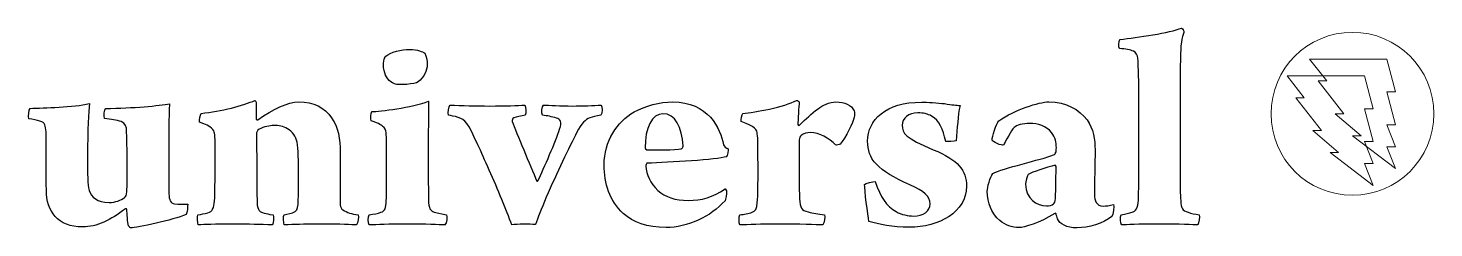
# Model space of a CAD drawing. Header units: millimetres. Extents: x -47.1 to -25.9, y 47.6 to 50.6.
import ezdxf

# ---------------------------------------------------------------- set-up
doc = ezdxf.new("R2010")
doc.units = ezdxf.units.MM
doc.header["$MEASUREMENT"] = 0
doc.layers.add('Camada 1', color=7, linetype='Continuous')

msp = doc.modelspace()

# ---------------------------------------------------------------- linework, layer by layer
at = {"layer": 'Camada 1', "color": 240, "lineweight": 9}
msp.add_ellipse((-27.1714, 49.3629), major_axis=(0, 1.2238), ratio=1, dxfattribs=at)
at = {"layer": 'Camada 1', "color": 250}
for points, knots in [([(-30.6413, 47.6942), (-30.5644, 47.6942), (-30.3961, 47.7075), (-30.1125, 47.7075), (-30.1125, 47.7075), (-29.7568, 47.7075), (-29.5597, 47.6942), (-29.4973, 47.6942), (-29.4973, 47.6942), (-29.4781, 47.7252), (-29.4636, 47.8227), (-29.4733, 47.8449), (-29.4733, 47.8449), (-29.5454, 47.8582), (-29.5886, 47.867), (-29.6415, 47.8847), (-29.6415, 47.8847), (-29.7329, 47.9069), (-29.7424, 47.9424), (-29.7521, 48.0576), (-29.7521, 48.0576), (-29.7665, 48.2525), (-29.7617, 48.5982), (-29.7617, 49.1211), (-29.7617, 49.1211), (-29.7568, 49.542), (-29.7617, 49.9763), (-29.7568, 50.1934), (-29.7568, 50.1934), (-29.7521, 50.3884), (-29.7424, 50.5169), (-29.704, 50.5833), (-29.704, 50.5833), (-29.6992, 50.6055), (-29.7232, 50.6454), (-29.7424, 50.6498), (-29.7424, 50.6498), (-29.9059, 50.5833), (-30.4106, 50.5036), (-30.6652, 50.4814), (-30.6652, 50.4814), (-30.6846, 50.4548), (-30.6893, 50.3618), (-30.6701, 50.3441), (-30.6701, 50.3441), (-30.5883, 50.3352), (-30.5019, 50.3219), (-30.4634, 50.3042), (-30.4634, 50.3042), (-30.4201, 50.2865), (-30.4009, 50.2421), (-30.3961, 50.1978), (-30.3961, 50.1978), (-30.3817, 49.9807), (-30.3817, 49.7281), (-30.3817, 49.1432), (-30.3817, 49.1432), (-30.3817, 48.8773), (-30.3817, 48.2703), (-30.3865, 48.1107), (-30.3865, 48.1107), (-30.3913, 47.9822), (-30.4106, 47.9113), (-30.4682, 47.8892), (-30.4682, 47.8892), (-30.5355, 47.867), (-30.5788, 47.8582), (-30.646, 47.8449), (-30.646, 47.8449), (-30.6701, 47.8183), (-30.6557, 47.7164), (-30.6413, 47.6942)], [0, 0, 0, 0, 0.0526316, 0.0526316, 0.0526316, 0.0526316, 0.1052632, 0.1052632, 0.1052632, 0.1052632, 0.1578947, 0.1578947, 0.1578947, 0.1578947, 0.2105263, 0.2105263, 0.2105263, 0.2105263, 0.2631579, 0.2631579, 0.2631579, 0.2631579, 0.3157895, 0.3157895, 0.3157895, 0.3157895, 0.3684211, 0.3684211, 0.3684211, 0.3684211, 0.4210526, 0.4210526, 0.4210526, 0.4210526, 0.4736842, 0.4736842, 0.4736842, 0.4736842, 0.5263158, 0.5263158, 0.5263158, 0.5263158, 0.5789474, 0.5789474, 0.5789474, 0.5789474, 0.6315789, 0.6315789, 0.6315789, 0.6315789, 0.6842105, 0.6842105, 0.6842105, 0.6842105, 0.7368421, 0.7368421, 0.7368421, 0.7368421, 0.7894737, 0.7894737, 0.7894737, 0.7894737, 0.8421053, 0.8421053, 0.8421053, 0.8421053, 0.8947368, 0.8947368, 0.8947368, 0.8947368, 1, 1, 1, 1]), ([(-41.0761, 50.1048), (-41.0761, 50.1402), (-41.0857, 50.2289), (-41.1144, 50.2732), (-41.1144, 50.2732), (-41.1433, 50.2953), (-41.2202, 50.3308), (-41.3404, 50.3308), (-41.3404, 50.3308), (-41.4653, 50.3308), (-41.6288, 50.2865), (-41.7009, 50.2289), (-41.7009, 50.2289), (-41.7393, 50.1845), (-41.7393, 50.0605), (-41.7249, 50.0117), (-41.7249, 50.0117), (-41.7009, 49.9187), (-41.6528, 49.8433), (-41.5663, 49.8123), (-41.5663, 49.8123), (-41.5039, 49.7857), (-41.2539, 49.8079), (-41.2107, 49.8433), (-41.2107, 49.8433), (-41.1338, 49.9054), (-41.0761, 50.0162), (-41.0761, 50.1048)], [0, 0, 0, 0, 0.125, 0.125, 0.125, 0.125, 0.25, 0.25, 0.25, 0.25, 0.375, 0.375, 0.375, 0.375, 0.5, 0.5, 0.5, 0.5, 0.625, 0.625, 0.625, 0.625, 0.75, 0.75, 0.75, 0.75, 1, 1, 1, 1]), ([(-47.065, 49.2894), (-47.0073, 49.2806), (-46.9352, 49.2629), (-46.8967, 49.254), (-46.8967, 49.254), (-46.8198, 49.2318), (-46.8102, 49.1831), (-46.8054, 49.09), (-46.8054, 49.09), (-46.8006, 48.8685), (-46.8054, 48.4342), (-46.8006, 48.2171), (-46.8006, 48.2171), (-46.7958, 47.898), (-46.6324, 47.6632), (-46.2527, 47.6632), (-46.2527, 47.6632), (-46.046, 47.6632), (-45.8297, 47.7695), (-45.6134, 47.9335), (-45.6134, 47.9335), (-45.6038, 47.9424), (-45.5894, 47.9335), (-45.5894, 47.9246), (-45.5894, 47.9246), (-45.5894, 47.867), (-45.5798, 47.7297), (-45.5654, 47.6809), (-45.5654, 47.6809), (-45.5605, 47.6721), (-45.5461, 47.6543), (-45.5365, 47.6499), (-45.5365, 47.6499), (-45.4356, 47.6499), (-44.8925, 47.7695), (-44.7001, 47.8493), (-44.7001, 47.8493), (-44.6809, 47.8759), (-44.6762, 47.9734), (-44.6762, 48.0044), (-44.6762, 48.0044), (-44.7531, 48.0044), (-44.8108, 48.0044), (-44.8733, 48.0088), (-44.8733, 48.0088), (-44.9357, 48.0177), (-44.9549, 48.0753), (-44.9597, 48.1595), (-44.9597, 48.1595), (-44.9597, 48.1595), (-44.9597, 49.0502), (-44.9597, 49.0502), (-44.9597, 49.0502), (-44.9597, 49.2407), (-44.9549, 49.4711), (-44.9502, 49.511), (-44.9502, 49.511), (-45.0991, 49.4888), (-45.498, 49.4445), (-45.9114, 49.4445), (-45.9114, 49.4445), (-45.9306, 49.4224), (-45.9355, 49.3382), (-45.9258, 49.2939), (-45.9258, 49.2939), (-45.8297, 49.2806), (-45.7479, 49.2673), (-45.6759, 49.2451), (-45.6759, 49.2451), (-45.6086, 49.2274), (-45.5941, 49.1565), (-45.5941, 49.1078), (-45.5941, 49.1078), (-45.5798, 48.5494), (-45.5846, 48.2392), (-45.5941, 48.1683), (-45.5941, 48.1683), (-45.5941, 48.1506), (-45.6038, 48.124), (-45.6279, 48.1019), (-45.6279, 48.1019), (-45.6759, 48.0664), (-45.7624, 48.031), (-45.8586, 48.031), (-45.8586, 48.031), (-46.0364, 48.031), (-46.1277, 48.1152), (-46.1566, 48.2127), (-46.1566, 48.2127), (-46.1854, 48.3013), (-46.1806, 48.4519), (-46.1806, 48.7134), (-46.1806, 48.7134), (-46.1806, 49.1521), (-46.171, 49.3825), (-46.1518, 49.5154), (-46.1518, 49.5154), (-46.3969, 49.4623), (-46.8295, 49.4534), (-47.0458, 49.4445), (-47.0458, 49.4445), (-47.065, 49.4224), (-47.0746, 49.3249), (-47.065, 49.2894)], [0, 0, 0, 0, 0.037037, 0.037037, 0.037037, 0.037037, 0.0740741, 0.0740741, 0.0740741, 0.0740741, 0.1111111, 0.1111111, 0.1111111, 0.1111111, 0.1481481, 0.1481481, 0.1481481, 0.1481481, 0.1851852, 0.1851852, 0.1851852, 0.1851852, 0.2222222, 0.2222222, 0.2222222, 0.2222222, 0.2592593, 0.2592593, 0.2592593, 0.2592593, 0.2962963, 0.2962963, 0.2962963, 0.2962963, 0.3333333, 0.3333333, 0.3333333, 0.3333333, 0.3703704, 0.3703704, 0.3703704, 0.3703704, 0.4074074, 0.4074074, 0.4074074, 0.4074074, 0.4444444, 0.4444444, 0.4444444, 0.4444444, 0.4814815, 0.4814815, 0.4814815, 0.4814815, 0.5185185, 0.5185185, 0.5185185, 0.5185185, 0.5555556, 0.5555556, 0.5555556, 0.5555556, 0.5925926, 0.5925926, 0.5925926, 0.5925926, 0.6296296, 0.6296296, 0.6296296, 0.6296296, 0.6666667, 0.6666667, 0.6666667, 0.6666667, 0.7037037, 0.7037037, 0.7037037, 0.7037037, 0.7407407, 0.7407407, 0.7407407, 0.7407407, 0.7777778, 0.7777778, 0.7777778, 0.7777778, 0.8148148, 0.8148148, 0.8148148, 0.8148148, 0.8518519, 0.8518519, 0.8518519, 0.8518519, 0.8888889, 0.8888889, 0.8888889, 0.8888889, 0.9259259, 0.9259259, 0.9259259, 0.9259259, 1, 1, 1, 1]), ([(-44.5223, 47.8449), (-44.5367, 47.8227), (-44.5319, 47.7208), (-44.5175, 47.6942), (-44.5175, 47.6942), (-44.4117, 47.6986), (-44.2964, 47.7075), (-43.9744, 47.7075), (-43.9744, 47.7075), (-43.7629, 47.7075), (-43.5899, 47.6986), (-43.4024, 47.6942), (-43.4024, 47.6942), (-43.388, 47.7164), (-43.3784, 47.8271), (-43.3928, 47.8449), (-43.3928, 47.8449), (-43.4697, 47.8582), (-43.4793, 47.8582), (-43.5274, 47.8715), (-43.5274, 47.8715), (-43.5899, 47.8892), (-43.6283, 47.9113), (-43.6332, 48.031), (-43.6332, 48.031), (-43.6379, 48.2791), (-43.6379, 48.7754), (-43.6427, 49.059), (-43.6427, 49.059), (-43.6427, 49.0767), (-43.6283, 49.1166), (-43.6043, 49.1299), (-43.6043, 49.1299), (-43.5322, 49.1698), (-43.4361, 49.1875), (-43.3832, 49.1875), (-43.3832, 49.1875), (-43.3063, 49.1875), (-43.239, 49.1787), (-43.1765, 49.1388), (-43.1765, 49.1388), (-43.0996, 49.0945), (-43.0515, 49.0191), (-43.0323, 48.9349), (-43.0323, 48.9349), (-42.9987, 48.7533), (-43.0083, 48.1462), (-43.0179, 48), (-43.0179, 48), (-43.0227, 47.9335), (-43.0371, 47.8936), (-43.0996, 47.8759), (-43.0996, 47.8759), (-43.0996, 47.8759), (-43.2246, 47.8449), (-43.2246, 47.8449), (-43.2246, 47.8449), (-43.2437, 47.8316), (-43.239, 47.7208), (-43.2246, 47.6942), (-43.2246, 47.6942), (-43.0612, 47.6986), (-42.9602, 47.7075), (-42.6911, 47.7075), (-42.6911, 47.7075), (-42.3594, 47.7075), (-42.2152, 47.6942), (-42.1383, 47.6942), (-42.1383, 47.6942), (-42.1143, 47.7164), (-42.0998, 47.8227), (-42.1143, 47.8449), (-42.1143, 47.8449), (-42.2152, 47.8582), (-42.2825, 47.8803), (-42.345, 47.9202), (-42.345, 47.9202), (-42.3642, 47.9335), (-42.3835, 47.9645), (-42.3835, 47.9955), (-42.3835, 47.9955), (-42.3883, 48.1373), (-42.3835, 48.5095), (-42.3835, 48.7799), (-42.3835, 48.7799), (-42.3835, 48.9837), (-42.4122, 49.1654), (-42.5132, 49.3027), (-42.5132, 49.3027), (-42.6237, 49.4578), (-42.7824, 49.542), (-43.0083, 49.542), (-43.0083, 49.542), (-43.1668, 49.542), (-43.3976, 49.4357), (-43.6235, 49.2717), (-43.6235, 49.2717), (-43.6283, 49.2673), (-43.6476, 49.2717), (-43.6476, 49.285), (-43.6476, 49.285), (-43.6476, 49.285), (-43.6476, 49.5287), (-43.6476, 49.5287), (-43.6476, 49.5287), (-43.6476, 49.542), (-43.6571, 49.5553), (-43.6668, 49.5642), (-43.6668, 49.5642), (-43.8302, 49.4888), (-44.1763, 49.4002), (-44.4742, 49.3692), (-44.4742, 49.3692), (-44.4886, 49.347), (-44.4983, 49.2673), (-44.4983, 49.2363), (-44.4983, 49.2363), (-44.306, 49.1742), (-44.282, 49.1122), (-44.2724, 49.0723), (-44.2724, 49.0723), (-44.2628, 49.028), (-44.2628, 48.8375), (-44.2628, 48.7267), (-44.2628, 48.7267), (-44.2628, 48.5361), (-44.2676, 48.1816), (-44.2724, 48.0487), (-44.2724, 48.0487), (-44.282, 47.9556), (-44.306, 47.8892), (-44.3733, 47.8759), (-44.3733, 47.8759), (-44.431, 47.8626), (-44.4647, 47.8537), (-44.5223, 47.8449)], [0, 0, 0, 0, 0.0285714, 0.0285714, 0.0285714, 0.0285714, 0.0571429, 0.0571429, 0.0571429, 0.0571429, 0.0857143, 0.0857143, 0.0857143, 0.0857143, 0.1142857, 0.1142857, 0.1142857, 0.1142857, 0.1428571, 0.1428571, 0.1428571, 0.1428571, 0.1714286, 0.1714286, 0.1714286, 0.1714286, 0.2, 0.2, 0.2, 0.2, 0.2285714, 0.2285714, 0.2285714, 0.2285714, 0.2571429, 0.2571429, 0.2571429, 0.2571429, 0.2857143, 0.2857143, 0.2857143, 0.2857143, 0.3142857, 0.3142857, 0.3142857, 0.3142857, 0.3428571, 0.3428571, 0.3428571, 0.3428571, 0.3714286, 0.3714286, 0.3714286, 0.3714286, 0.4, 0.4, 0.4, 0.4, 0.4285714, 0.4285714, 0.4285714, 0.4285714, 0.4571429, 0.4571429, 0.4571429, 0.4571429, 0.4857143, 0.4857143, 0.4857143, 0.4857143, 0.5142857, 0.5142857, 0.5142857, 0.5142857, 0.5428571, 0.5428571, 0.5428571, 0.5428571, 0.5714286, 0.5714286, 0.5714286, 0.5714286, 0.6, 0.6, 0.6, 0.6, 0.6285714, 0.6285714, 0.6285714, 0.6285714, 0.6571429, 0.6571429, 0.6571429, 0.6571429, 0.6857143, 0.6857143, 0.6857143, 0.6857143, 0.7142857, 0.7142857, 0.7142857, 0.7142857, 0.7428571, 0.7428571, 0.7428571, 0.7428571, 0.7714286, 0.7714286, 0.7714286, 0.7714286, 0.8, 0.8, 0.8, 0.8, 0.8285714, 0.8285714, 0.8285714, 0.8285714, 0.8571429, 0.8571429, 0.8571429, 0.8571429, 0.8857143, 0.8857143, 0.8857143, 0.8857143, 0.9142857, 0.9142857, 0.9142857, 0.9142857, 0.9428571, 0.9428571, 0.9428571, 0.9428571, 1, 1, 1, 1]), ([(-40.7876, 47.8449), (-40.7876, 47.8449), (-40.9703, 47.8847), (-40.9703, 47.8847), (-40.9703, 47.8847), (-41.028, 47.9069), (-41.0569, 47.9379), (-41.0569, 48.0709), (-41.0569, 48.0709), (-41.0616, 48.2747), (-41.0616, 48.5716), (-41.0616, 48.7976), (-41.0616, 48.7976), (-41.0616, 49.0457), (-41.0569, 49.3692), (-41.0569, 49.5509), (-41.0569, 49.5509), (-41.302, 49.4578), (-41.797, 49.3958), (-41.9076, 49.3958), (-41.9076, 49.3958), (-41.922, 49.3781), (-41.9317, 49.2806), (-41.9172, 49.2584), (-41.9172, 49.2584), (-41.7922, 49.2141), (-41.7585, 49.192), (-41.7249, 49.1565), (-41.7249, 49.1565), (-41.7009, 49.1343), (-41.6913, 49.0812), (-41.6913, 49.0457), (-41.6913, 49.0457), (-41.6865, 48.9704), (-41.6865, 48.7931), (-41.6865, 48.6425), (-41.6865, 48.6425), (-41.6865, 48.4298), (-41.6865, 48.1551), (-41.6913, 48.0576), (-41.6913, 48.0576), (-41.6961, 47.9512), (-41.7057, 47.9025), (-41.773, 47.8847), (-41.773, 47.8847), (-41.821, 47.867), (-41.8739, 47.8582), (-41.9509, 47.8449), (-41.9509, 47.8449), (-41.97, 47.8271), (-41.9653, 47.7164), (-41.9509, 47.6942), (-41.9509, 47.6942), (-41.8307, 47.6942), (-41.6577, 47.7075), (-41.3884, 47.7075), (-41.3884, 47.7075), (-41.0857, 47.7075), (-40.903, 47.6942), (-40.8117, 47.6942), (-40.8117, 47.6942), (-40.7829, 47.7164), (-40.7732, 47.8271), (-40.7876, 47.8449)], [0, 0, 0, 0, 0.0588235, 0.0588235, 0.0588235, 0.0588235, 0.1176471, 0.1176471, 0.1176471, 0.1176471, 0.1764706, 0.1764706, 0.1764706, 0.1764706, 0.2352941, 0.2352941, 0.2352941, 0.2352941, 0.2941176, 0.2941176, 0.2941176, 0.2941176, 0.3529412, 0.3529412, 0.3529412, 0.3529412, 0.4117647, 0.4117647, 0.4117647, 0.4117647, 0.4705882, 0.4705882, 0.4705882, 0.4705882, 0.5294118, 0.5294118, 0.5294118, 0.5294118, 0.5882353, 0.5882353, 0.5882353, 0.5882353, 0.6470588, 0.6470588, 0.6470588, 0.6470588, 0.7058824, 0.7058824, 0.7058824, 0.7058824, 0.7647059, 0.7647059, 0.7647059, 0.7647059, 0.8235294, 0.8235294, 0.8235294, 0.8235294, 0.8823529, 0.8823529, 0.8823529, 0.8823529, 1, 1, 1, 1]), ([(-40.7588, 49.3426), (-40.7155, 49.3338), (-40.6674, 49.3293), (-40.6099, 49.3072), (-40.6099, 49.3072), (-40.4992, 49.2717), (-40.4704, 49.2363), (-40.3166, 48.8995), (-40.3166, 48.8995), (-40.2204, 48.6868), (-40.0715, 48.3633), (-39.9561, 48.0753), (-39.9561, 48.0753), (-39.8984, 47.9379), (-39.8456, 47.8094), (-39.8071, 47.6942), (-39.8071, 47.6942), (-39.7206, 47.7075), (-39.538, 47.7075), (-39.4514, 47.6986), (-39.4514, 47.6986), (-39.413, 47.805), (-39.365, 47.9246), (-39.2881, 48.1107), (-39.2881, 48.1107), (-39.1294, 48.4697), (-38.9468, 48.8552), (-38.8266, 49.0856), (-38.8266, 49.0856), (-38.7593, 49.2185), (-38.6968, 49.2806), (-38.6343, 49.3027), (-38.6343, 49.3027), (-38.5863, 49.3205), (-38.543, 49.3293), (-38.4661, 49.3426), (-38.4661, 49.3426), (-38.4469, 49.3692), (-38.4421, 49.4755), (-38.4613, 49.4933), (-38.4613, 49.4933), (-38.5718, 49.4888), (-38.7497, 49.48), (-38.8939, 49.48), (-38.8939, 49.48), (-39.0718, 49.48), (-39.2544, 49.4933), (-39.3313, 49.4933), (-39.3313, 49.4933), (-39.3505, 49.48), (-39.365, 49.3692), (-39.3456, 49.3426), (-39.3456, 49.3426), (-39.2687, 49.3338), (-39.2063, 49.3205), (-39.1342, 49.2983), (-39.1342, 49.2983), (-39.0813, 49.2806), (-39.0477, 49.2451), (-39.0862, 49.1343), (-39.0862, 49.1343), (-39.1438, 48.9527), (-39.3217, 48.5494), (-39.413, 48.3545), (-39.413, 48.3545), (-39.413, 48.35), (-39.4226, 48.3456), (-39.4274, 48.35), (-39.4274, 48.35), (-39.5283, 48.5849), (-39.7351, 49.0767), (-39.7975, 49.2496), (-39.7975, 49.2496), (-39.8023, 49.2673), (-39.7975, 49.2939), (-39.7734, 49.3027), (-39.7734, 49.3027), (-39.7398, 49.316), (-39.6629, 49.3293), (-39.6052, 49.3426), (-39.6052, 49.3426), (-39.586, 49.3648), (-39.5908, 49.4711), (-39.6101, 49.4933), (-39.6101, 49.4933), (-39.7254, 49.4888), (-39.884, 49.48), (-40.1435, 49.48), (-40.1435, 49.48), (-40.331, 49.48), (-40.5666, 49.4888), (-40.7348, 49.4933), (-40.7348, 49.4933), (-40.754, 49.48), (-40.7684, 49.3736), (-40.7588, 49.3426)], [0, 0, 0, 0, 0.04, 0.04, 0.04, 0.04, 0.08, 0.08, 0.08, 0.08, 0.12, 0.12, 0.12, 0.12, 0.16, 0.16, 0.16, 0.16, 0.2, 0.2, 0.2, 0.2, 0.24, 0.24, 0.24, 0.24, 0.28, 0.28, 0.28, 0.28, 0.32, 0.32, 0.32, 0.32, 0.36, 0.36, 0.36, 0.36, 0.4, 0.4, 0.4, 0.4, 0.44, 0.44, 0.44, 0.44, 0.48, 0.48, 0.48, 0.48, 0.52, 0.52, 0.52, 0.52, 0.56, 0.56, 0.56, 0.56, 0.6, 0.6, 0.6, 0.6, 0.64, 0.64, 0.64, 0.64, 0.68, 0.68, 0.68, 0.68, 0.72, 0.72, 0.72, 0.72, 0.76, 0.76, 0.76, 0.76, 0.8, 0.8, 0.8, 0.8, 0.84, 0.84, 0.84, 0.84, 0.88, 0.88, 0.88, 0.88, 0.92, 0.92, 0.92, 0.92, 1, 1, 1, 1]), ([(-36.6012, 48.2348), (-36.7839, 48.1063), (-36.9521, 48.062), (-37.154, 48.062), (-37.154, 48.062), (-37.351, 48.062), (-37.4952, 48.1107), (-37.6105, 48.2127), (-37.6105, 48.2127), (-37.7259, 48.319), (-37.7836, 48.4564), (-37.7932, 48.576), (-37.7932, 48.576), (-37.7932, 48.5893), (-37.7836, 48.6159), (-37.774, 48.6203), (-37.774, 48.6203), (-37.4327, 48.6336), (-36.7214, 48.6735), (-36.582, 48.7178), (-36.582, 48.7178), (-36.5676, 48.7267), (-36.5483, 48.8242), (-36.5531, 48.8375), (-36.5531, 48.8375), (-36.5771, 48.8463), (-36.6204, 48.8729), (-36.6252, 48.8995), (-36.6252, 48.8995), (-36.6684, 49.1432), (-36.8511, 49.542), (-37.3894, 49.542), (-37.3894, 49.542), (-37.5816, 49.542), (-37.798, 49.4844), (-37.9662, 49.3914), (-37.9662, 49.3914), (-38.2257, 49.2407), (-38.418, 48.9571), (-38.418, 48.5937), (-38.418, 48.5937), (-38.418, 48.3234), (-38.3363, 48.0487), (-38.1296, 47.867), (-38.1296, 47.867), (-37.9806, 47.7341), (-37.774, 47.6543), (-37.4855, 47.6543), (-37.4855, 47.6543), (-37.1684, 47.6543), (-36.8127, 47.8183), (-36.6012, 48.0576), (-36.6012, 48.0576), (-36.5964, 48.0753), (-36.5723, 48.1595), (-36.5771, 48.2038), (-36.5771, 48.2038), (-36.5771, 48.2171), (-36.5964, 48.2304), (-36.6012, 48.2348)], [0, 0, 0, 0, 0.0625, 0.0625, 0.0625, 0.0625, 0.125, 0.125, 0.125, 0.125, 0.1875, 0.1875, 0.1875, 0.1875, 0.25, 0.25, 0.25, 0.25, 0.3125, 0.3125, 0.3125, 0.3125, 0.375, 0.375, 0.375, 0.375, 0.4375, 0.4375, 0.4375, 0.4375, 0.5, 0.5, 0.5, 0.5, 0.5625, 0.5625, 0.5625, 0.5625, 0.625, 0.625, 0.625, 0.625, 0.6875, 0.6875, 0.6875, 0.6875, 0.75, 0.75, 0.75, 0.75, 0.8125, 0.8125, 0.8125, 0.8125, 0.875, 0.875, 0.875, 0.875, 1, 1, 1, 1]), ([(-34.9333, 49.542), (-35.0296, 49.542), (-35.1401, 49.4888), (-35.2026, 49.4401), (-35.2026, 49.4401), (-35.3034, 49.3648), (-35.3852, 49.2894), (-35.4813, 49.192), (-35.4813, 49.192), (-35.4861, 49.1831), (-35.5054, 49.1831), (-35.5054, 49.2008), (-35.5054, 49.2008), (-35.5054, 49.2584), (-35.491, 49.4844), (-35.4861, 49.5376), (-35.4861, 49.5376), (-35.491, 49.5464), (-35.5102, 49.5642), (-35.5246, 49.5642), (-35.5246, 49.5642), (-35.712, 49.4667), (-36.1494, 49.3825), (-36.332, 49.3692), (-36.332, 49.3692), (-36.3465, 49.3603), (-36.3609, 49.2717), (-36.3561, 49.2451), (-36.3561, 49.2451), (-36.1398, 49.1742), (-36.1206, 49.1166), (-36.1158, 49.0634), (-36.1158, 49.0634), (-36.1062, 48.9925), (-36.1062, 48.8552), (-36.1062, 48.7045), (-36.1062, 48.7045), (-36.1013, 48.4298), (-36.1062, 48.1152), (-36.1158, 48.0265), (-36.1158, 48.0265), (-36.1206, 47.9379), (-36.1494, 47.898), (-36.1927, 47.8847), (-36.1927, 47.8847), (-36.2504, 47.8626), (-36.3128, 47.8537), (-36.3801, 47.8449), (-36.3801, 47.8449), (-36.3945, 47.8271), (-36.3897, 47.7208), (-36.3801, 47.6942), (-36.3801, 47.6942), (-36.2504, 47.6942), (-36.0533, 47.7075), (-35.8226, 47.7075), (-35.8226, 47.7075), (-35.4669, 47.7075), (-35.2362, 47.6942), (-35.1304, 47.6942), (-35.1304, 47.6942), (-35.1065, 47.7164), (-35.0968, 47.8271), (-35.1065, 47.8449), (-35.1065, 47.8449), (-35.2026, 47.8582), (-35.2747, 47.867), (-35.3516, 47.8892), (-35.3516, 47.8892), (-35.4572, 47.9113), (-35.4717, 47.9512), (-35.4813, 48.0842), (-35.4813, 48.0842), (-35.4861, 48.1373), (-35.491, 48.7444), (-35.4861, 48.9704), (-35.4861, 48.9704), (-35.4861, 49.0014), (-35.4717, 49.028), (-35.4572, 49.0369), (-35.4572, 49.0369), (-35.4188, 49.0723), (-35.366, 49.0812), (-35.3179, 49.0812), (-35.3179, 49.0812), (-35.1785, 49.0812), (-35.0391, 48.997), (-34.9382, 48.8951), (-34.9382, 48.8951), (-34.9286, 48.8906), (-34.8853, 48.8951), (-34.8709, 48.9084), (-34.8709, 48.9084), (-34.7892, 48.997), (-34.669, 49.2407), (-34.6595, 49.3116), (-34.6595, 49.3116), (-34.6546, 49.3338), (-34.6498, 49.3914), (-34.6595, 49.4091), (-34.6595, 49.4091), (-34.7026, 49.4933), (-34.8036, 49.542), (-34.9333, 49.542)], [0, 0, 0, 0, 0.037037, 0.037037, 0.037037, 0.037037, 0.0740741, 0.0740741, 0.0740741, 0.0740741, 0.1111111, 0.1111111, 0.1111111, 0.1111111, 0.1481481, 0.1481481, 0.1481481, 0.1481481, 0.1851852, 0.1851852, 0.1851852, 0.1851852, 0.2222222, 0.2222222, 0.2222222, 0.2222222, 0.2592593, 0.2592593, 0.2592593, 0.2592593, 0.2962963, 0.2962963, 0.2962963, 0.2962963, 0.3333333, 0.3333333, 0.3333333, 0.3333333, 0.3703704, 0.3703704, 0.3703704, 0.3703704, 0.4074074, 0.4074074, 0.4074074, 0.4074074, 0.4444444, 0.4444444, 0.4444444, 0.4444444, 0.4814815, 0.4814815, 0.4814815, 0.4814815, 0.5185185, 0.5185185, 0.5185185, 0.5185185, 0.5555556, 0.5555556, 0.5555556, 0.5555556, 0.5925926, 0.5925926, 0.5925926, 0.5925926, 0.6296296, 0.6296296, 0.6296296, 0.6296296, 0.6666667, 0.6666667, 0.6666667, 0.6666667, 0.7037037, 0.7037037, 0.7037037, 0.7037037, 0.7407407, 0.7407407, 0.7407407, 0.7407407, 0.7777778, 0.7777778, 0.7777778, 0.7777778, 0.8148148, 0.8148148, 0.8148148, 0.8148148, 0.8518519, 0.8518519, 0.8518519, 0.8518519, 0.8888889, 0.8888889, 0.8888889, 0.8888889, 0.9259259, 0.9259259, 0.9259259, 0.9259259, 1, 1, 1, 1]), ([(-33.0685, 49.4888), (-33.1261, 49.4888), (-33.1838, 49.4977), (-33.304, 49.5154), (-33.304, 49.5154), (-33.4001, 49.5287), (-33.5684, 49.5376), (-33.6453, 49.5376), (-33.6453, 49.5376), (-34.1884, 49.5376), (-34.4576, 49.2717), (-34.4576, 48.9527), (-34.4576, 48.9527), (-34.4576, 48.6824), (-34.3182, 48.514), (-33.8232, 48.2968), (-33.8232, 48.2968), (-33.6069, 48.1994), (-33.5203, 48.1285), (-33.5203, 48.0088), (-33.5203, 48.0088), (-33.5203, 47.9025), (-33.6164, 47.8271), (-33.7702, 47.8271), (-33.7702, 47.8271), (-33.8471, 47.8271), (-33.9529, 47.8493), (-34.0298, 47.8936), (-34.0298, 47.8936), (-34.1739, 47.9734), (-34.2653, 48.1107), (-34.3422, 48.3456), (-34.3422, 48.3456), (-34.371, 48.35), (-34.4912, 48.3146), (-34.5056, 48.3013), (-34.5056, 48.3013), (-34.5009, 48.226), (-34.4576, 47.8404), (-34.4384, 47.7474), (-34.4384, 47.7474), (-34.2894, 47.7031), (-34.0827, 47.6588), (-33.8327, 47.6588), (-33.8327, 47.6588), (-33.3809, 47.6588), (-32.9723, 47.8847), (-32.9723, 48.2747), (-32.9723, 48.2747), (-32.9723, 48.5184), (-33.0974, 48.6691), (-33.4723, 48.8242), (-33.4723, 48.8242), (-33.8904, 49.0014), (-33.9385, 49.0679), (-33.9385, 49.192), (-33.9385, 49.192), (-33.9385, 49.2939), (-33.8424, 49.3781), (-33.703, 49.3781), (-33.703, 49.3781), (-33.6213, 49.3781), (-33.5539, 49.3603), (-33.4962, 49.3293), (-33.4962, 49.3293), (-33.3809, 49.2629), (-33.3232, 49.1343), (-33.2848, 48.9482), (-33.2848, 48.9482), (-33.2656, 48.9394), (-33.1502, 48.9482), (-33.1261, 48.9571), (-33.1261, 48.9571), (-33.1118, 49.1476), (-33.1022, 49.3338), (-33.0685, 49.4888)], [0, 0, 0, 0, 0.05, 0.05, 0.05, 0.05, 0.1, 0.1, 0.1, 0.1, 0.15, 0.15, 0.15, 0.15, 0.2, 0.2, 0.2, 0.2, 0.25, 0.25, 0.25, 0.25, 0.3, 0.3, 0.3, 0.3, 0.35, 0.35, 0.35, 0.35, 0.4, 0.4, 0.4, 0.4, 0.45, 0.45, 0.45, 0.45, 0.5, 0.5, 0.5, 0.5, 0.55, 0.55, 0.55, 0.55, 0.6, 0.6, 0.6, 0.6, 0.65, 0.65, 0.65, 0.65, 0.7, 0.7, 0.7, 0.7, 0.75, 0.75, 0.75, 0.75, 0.8, 0.8, 0.8, 0.8, 0.85, 0.85, 0.85, 0.85, 0.9, 0.9, 0.9, 0.9, 1, 1, 1, 1]), ([(-31.6217, 48.8507), (-31.6217, 48.8242), (-31.6217, 48.8197), (-31.6265, 48.7931), (-31.6265, 48.7931), (-31.6314, 48.7754), (-31.6458, 48.7488), (-31.665, 48.7444), (-31.665, 48.7444), (-31.8428, 48.6735), (-32.4388, 48.545), (-32.5782, 48.4652), (-32.5782, 48.4652), (-32.6167, 48.4165), (-32.6599, 48.257), (-32.6599, 48.1994), (-32.6599, 48.1994), (-32.6599, 48.0265), (-32.5926, 47.8626), (-32.4725, 47.7607), (-32.4725, 47.7607), (-32.3908, 47.6942), (-32.2898, 47.6543), (-32.1793, 47.6543), (-32.1793, 47.6543), (-32.1072, 47.6543), (-31.8765, 47.7208), (-31.6458, 47.867), (-31.6458, 47.867), (-31.6458, 47.8715), (-31.6265, 47.8715), (-31.6265, 47.8626), (-31.6265, 47.8626), (-31.6217, 47.8404), (-31.6121, 47.8094), (-31.6025, 47.7873), (-31.6025, 47.7873), (-31.5737, 47.7075), (-31.4727, 47.6499), (-31.3093, 47.6499), (-31.3093, 47.6499), (-31.1459, 47.6499), (-30.9104, 47.7164), (-30.7854, 47.8227), (-30.7854, 47.8227), (-30.771, 47.8404), (-30.7518, 47.9867), (-30.7614, 48), (-30.7614, 48), (-30.8287, 47.9822), (-30.8671, 47.9778), (-30.9199, 47.9778), (-30.9199, 47.9778), (-31.0209, 47.9778), (-31.0498, 48.0664), (-31.0498, 48.1462), (-31.0498, 48.1462), (-31.0498, 48.3279), (-31.0401, 48.6159), (-31.0401, 48.8242), (-31.0401, 48.8242), (-31.0401, 48.9748), (-31.0642, 49.1388), (-31.1603, 49.2717), (-31.1603, 49.2717), (-31.2757, 49.4268), (-31.4727, 49.542), (-31.7323, 49.542), (-31.7323, 49.542), (-31.8861, 49.542), (-32.2417, 49.4224), (-32.4869, 49.2584), (-32.4869, 49.2584), (-32.5205, 49.2318), (-32.5879, 49.0014), (-32.5879, 48.9704), (-32.5879, 48.9704), (-32.5926, 48.9438), (-32.4388, 48.8773), (-32.4148, 48.8951), (-32.4148, 48.8951), (-32.3908, 48.9394), (-32.2947, 49.1211), (-32.2562, 49.1565), (-32.2562, 49.1565), (-32.2225, 49.192), (-32.1264, 49.2185), (-32.0207, 49.2185), (-32.0207, 49.2185), (-31.8957, 49.2185), (-31.7708, 49.1787), (-31.6939, 49.0812), (-31.6939, 49.0812), (-31.6362, 49.0103), (-31.6217, 48.9305), (-31.6217, 48.8507)], [0, 0, 0, 0, 0.04, 0.04, 0.04, 0.04, 0.08, 0.08, 0.08, 0.08, 0.12, 0.12, 0.12, 0.12, 0.16, 0.16, 0.16, 0.16, 0.2, 0.2, 0.2, 0.2, 0.24, 0.24, 0.24, 0.24, 0.28, 0.28, 0.28, 0.28, 0.32, 0.32, 0.32, 0.32, 0.36, 0.36, 0.36, 0.36, 0.4, 0.4, 0.4, 0.4, 0.44, 0.44, 0.44, 0.44, 0.48, 0.48, 0.48, 0.48, 0.52, 0.52, 0.52, 0.52, 0.56, 0.56, 0.56, 0.56, 0.6, 0.6, 0.6, 0.6, 0.64, 0.64, 0.64, 0.64, 0.68, 0.68, 0.68, 0.68, 0.72, 0.72, 0.72, 0.72, 0.76, 0.76, 0.76, 0.76, 0.8, 0.8, 0.8, 0.8, 0.84, 0.84, 0.84, 0.84, 0.88, 0.88, 0.88, 0.88, 0.92, 0.92, 0.92, 0.92, 1, 1, 1, 1]), ([(-37.5336, 49.3648), (-37.351, 49.3648), (-37.2453, 49.1609), (-37.2309, 48.8773), (-37.2309, 48.8773), (-37.2309, 48.8596), (-37.2453, 48.8419), (-37.2597, 48.8375), (-37.2597, 48.8375), (-37.3414, 48.8197), (-37.6634, 48.8197), (-37.774, 48.8242), (-37.774, 48.8242), (-37.7932, 48.8242), (-37.8028, 48.8463), (-37.8028, 48.8507), (-37.8028, 48.8507), (-37.8028, 49.1476), (-37.6971, 49.3648), (-37.5336, 49.3648)], [0, 0, 0, 0, 0.1666667, 0.1666667, 0.1666667, 0.1666667, 0.3333333, 0.3333333, 0.3333333, 0.3333333, 0.5, 0.5, 0.5, 0.5, 0.6666667, 0.6666667, 0.6666667, 0.6666667, 1, 1, 1, 1]), ([(-31.6265, 48.5716), (-31.6265, 48.4963), (-31.6265, 48.226), (-31.6362, 48.0886), (-31.6362, 48.0886), (-31.6362, 48.0443), (-31.6506, 48.0177), (-31.665, 48.0088), (-31.665, 48.0088), (-31.689, 47.9867), (-31.7275, 47.9822), (-31.7708, 47.9822), (-31.7708, 47.9822), (-31.9149, 47.9822), (-32.0832, 48.0797), (-32.0832, 48.3057), (-32.0832, 48.3057), (-32.0832, 48.3456), (-32.0591, 48.4386), (-32.0447, 48.4519), (-32.0447, 48.4519), (-31.9918, 48.4918), (-31.7611, 48.5539), (-31.6409, 48.5937), (-31.6409, 48.5937), (-31.6362, 48.5937), (-31.6265, 48.5804), (-31.6265, 48.5716)], [0, 0, 0, 0, 0.125, 0.125, 0.125, 0.125, 0.25, 0.25, 0.25, 0.25, 0.375, 0.375, 0.375, 0.375, 0.5, 0.5, 0.5, 0.5, 0.625, 0.625, 0.625, 0.625, 0.75, 0.75, 0.75, 0.75, 1, 1, 1, 1])]:
    msp.add_open_spline(points, degree=3, knots=knots, dxfattribs=at)
at = {"layer": 'Camada 1', "color": 250, "lineweight": 9}
for points, knots in [([(-30.6413, 47.6942), (-30.5644, 47.6942), (-30.3961, 47.7075), (-30.1125, 47.7075), (-30.1125, 47.7075), (-29.7568, 47.7075), (-29.5597, 47.6942), (-29.4973, 47.6942), (-29.4973, 47.6942), (-29.4781, 47.7252), (-29.4636, 47.8227), (-29.4733, 47.8449), (-29.4733, 47.8449), (-29.5454, 47.8582), (-29.5886, 47.867), (-29.6415, 47.8847), (-29.6415, 47.8847), (-29.7329, 47.9069), (-29.7424, 47.9424), (-29.7521, 48.0576), (-29.7521, 48.0576), (-29.7665, 48.2525), (-29.7617, 48.5982), (-29.7617, 49.1211), (-29.7617, 49.1211), (-29.7568, 49.542), (-29.7617, 49.9763), (-29.7568, 50.1934), (-29.7568, 50.1934), (-29.7521, 50.3884), (-29.7424, 50.5169), (-29.704, 50.5833), (-29.704, 50.5833), (-29.6992, 50.6055), (-29.7232, 50.6454), (-29.7424, 50.6498), (-29.7424, 50.6498), (-29.9059, 50.5833), (-30.4106, 50.5036), (-30.6652, 50.4814), (-30.6652, 50.4814), (-30.6846, 50.4548), (-30.6893, 50.3618), (-30.6701, 50.3441), (-30.6701, 50.3441), (-30.5883, 50.3352), (-30.5019, 50.3219), (-30.4634, 50.3042), (-30.4634, 50.3042), (-30.4201, 50.2865), (-30.4009, 50.2421), (-30.3961, 50.1978), (-30.3961, 50.1978), (-30.3817, 49.9807), (-30.3817, 49.7281), (-30.3817, 49.1432), (-30.3817, 49.1432), (-30.3817, 48.8773), (-30.3817, 48.2703), (-30.3865, 48.1107), (-30.3865, 48.1107), (-30.3913, 47.9822), (-30.4106, 47.9113), (-30.4682, 47.8892), (-30.4682, 47.8892), (-30.5355, 47.867), (-30.5788, 47.8582), (-30.646, 47.8449), (-30.646, 47.8449), (-30.6701, 47.8183), (-30.6557, 47.7164), (-30.6413, 47.6942)], [0, 0, 0, 0, 0.0526316, 0.0526316, 0.0526316, 0.0526316, 0.1052632, 0.1052632, 0.1052632, 0.1052632, 0.1578947, 0.1578947, 0.1578947, 0.1578947, 0.2105263, 0.2105263, 0.2105263, 0.2105263, 0.2631579, 0.2631579, 0.2631579, 0.2631579, 0.3157895, 0.3157895, 0.3157895, 0.3157895, 0.3684211, 0.3684211, 0.3684211, 0.3684211, 0.4210526, 0.4210526, 0.4210526, 0.4210526, 0.4736842, 0.4736842, 0.4736842, 0.4736842, 0.5263158, 0.5263158, 0.5263158, 0.5263158, 0.5789474, 0.5789474, 0.5789474, 0.5789474, 0.6315789, 0.6315789, 0.6315789, 0.6315789, 0.6842105, 0.6842105, 0.6842105, 0.6842105, 0.7368421, 0.7368421, 0.7368421, 0.7368421, 0.7894737, 0.7894737, 0.7894737, 0.7894737, 0.8421053, 0.8421053, 0.8421053, 0.8421053, 0.8947368, 0.8947368, 0.8947368, 0.8947368, 1, 1, 1, 1]), ([(-41.0761, 50.1048), (-41.0761, 50.1402), (-41.0857, 50.2289), (-41.1144, 50.2732), (-41.1144, 50.2732), (-41.1433, 50.2953), (-41.2202, 50.3308), (-41.3404, 50.3308), (-41.3404, 50.3308), (-41.4653, 50.3308), (-41.6288, 50.2865), (-41.7009, 50.2289), (-41.7009, 50.2289), (-41.7393, 50.1845), (-41.7393, 50.0605), (-41.7249, 50.0117), (-41.7249, 50.0117), (-41.7009, 49.9187), (-41.6528, 49.8433), (-41.5663, 49.8123), (-41.5663, 49.8123), (-41.5039, 49.7857), (-41.2539, 49.8079), (-41.2107, 49.8433), (-41.2107, 49.8433), (-41.1338, 49.9054), (-41.0761, 50.0162), (-41.0761, 50.1048)], [0, 0, 0, 0, 0.125, 0.125, 0.125, 0.125, 0.25, 0.25, 0.25, 0.25, 0.375, 0.375, 0.375, 0.375, 0.5, 0.5, 0.5, 0.5, 0.625, 0.625, 0.625, 0.625, 0.75, 0.75, 0.75, 0.75, 1, 1, 1, 1]), ([(-47.065, 49.2894), (-47.0073, 49.2806), (-46.9352, 49.2629), (-46.8967, 49.254), (-46.8967, 49.254), (-46.8198, 49.2318), (-46.8102, 49.1831), (-46.8054, 49.09), (-46.8054, 49.09), (-46.8006, 48.8685), (-46.8054, 48.4342), (-46.8006, 48.2171), (-46.8006, 48.2171), (-46.7958, 47.898), (-46.6324, 47.6632), (-46.2527, 47.6632), (-46.2527, 47.6632), (-46.046, 47.6632), (-45.8297, 47.7695), (-45.6134, 47.9335), (-45.6134, 47.9335), (-45.6038, 47.9424), (-45.5894, 47.9335), (-45.5894, 47.9246), (-45.5894, 47.9246), (-45.5894, 47.867), (-45.5798, 47.7297), (-45.5654, 47.6809), (-45.5654, 47.6809), (-45.5605, 47.6721), (-45.5461, 47.6543), (-45.5365, 47.6499), (-45.5365, 47.6499), (-45.4356, 47.6499), (-44.8925, 47.7695), (-44.7001, 47.8493), (-44.7001, 47.8493), (-44.6809, 47.8759), (-44.6762, 47.9734), (-44.6762, 48.0044), (-44.6762, 48.0044), (-44.7531, 48.0044), (-44.8108, 48.0044), (-44.8733, 48.0088), (-44.8733, 48.0088), (-44.9357, 48.0177), (-44.9549, 48.0753), (-44.9597, 48.1595), (-44.9597, 48.1595), (-44.9597, 48.1595), (-44.9597, 49.0502), (-44.9597, 49.0502), (-44.9597, 49.0502), (-44.9597, 49.2407), (-44.9549, 49.4711), (-44.9502, 49.511), (-44.9502, 49.511), (-45.0991, 49.4888), (-45.498, 49.4445), (-45.9114, 49.4445), (-45.9114, 49.4445), (-45.9306, 49.4224), (-45.9355, 49.3382), (-45.9258, 49.2939), (-45.9258, 49.2939), (-45.8297, 49.2806), (-45.7479, 49.2673), (-45.6759, 49.2451), (-45.6759, 49.2451), (-45.6086, 49.2274), (-45.5941, 49.1565), (-45.5941, 49.1078), (-45.5941, 49.1078), (-45.5798, 48.5494), (-45.5846, 48.2392), (-45.5941, 48.1683), (-45.5941, 48.1683), (-45.5941, 48.1506), (-45.6038, 48.124), (-45.6279, 48.1019), (-45.6279, 48.1019), (-45.6759, 48.0664), (-45.7624, 48.031), (-45.8586, 48.031), (-45.8586, 48.031), (-46.0364, 48.031), (-46.1277, 48.1152), (-46.1566, 48.2127), (-46.1566, 48.2127), (-46.1854, 48.3013), (-46.1806, 48.4519), (-46.1806, 48.7134), (-46.1806, 48.7134), (-46.1806, 49.1521), (-46.171, 49.3825), (-46.1518, 49.5154), (-46.1518, 49.5154), (-46.3969, 49.4623), (-46.8295, 49.4534), (-47.0458, 49.4445), (-47.0458, 49.4445), (-47.065, 49.4224), (-47.0746, 49.3249), (-47.065, 49.2894)], [0, 0, 0, 0, 0.037037, 0.037037, 0.037037, 0.037037, 0.0740741, 0.0740741, 0.0740741, 0.0740741, 0.1111111, 0.1111111, 0.1111111, 0.1111111, 0.1481481, 0.1481481, 0.1481481, 0.1481481, 0.1851852, 0.1851852, 0.1851852, 0.1851852, 0.2222222, 0.2222222, 0.2222222, 0.2222222, 0.2592593, 0.2592593, 0.2592593, 0.2592593, 0.2962963, 0.2962963, 0.2962963, 0.2962963, 0.3333333, 0.3333333, 0.3333333, 0.3333333, 0.3703704, 0.3703704, 0.3703704, 0.3703704, 0.4074074, 0.4074074, 0.4074074, 0.4074074, 0.4444444, 0.4444444, 0.4444444, 0.4444444, 0.4814815, 0.4814815, 0.4814815, 0.4814815, 0.5185185, 0.5185185, 0.5185185, 0.5185185, 0.5555556, 0.5555556, 0.5555556, 0.5555556, 0.5925926, 0.5925926, 0.5925926, 0.5925926, 0.6296296, 0.6296296, 0.6296296, 0.6296296, 0.6666667, 0.6666667, 0.6666667, 0.6666667, 0.7037037, 0.7037037, 0.7037037, 0.7037037, 0.7407407, 0.7407407, 0.7407407, 0.7407407, 0.7777778, 0.7777778, 0.7777778, 0.7777778, 0.8148148, 0.8148148, 0.8148148, 0.8148148, 0.8518519, 0.8518519, 0.8518519, 0.8518519, 0.8888889, 0.8888889, 0.8888889, 0.8888889, 0.9259259, 0.9259259, 0.9259259, 0.9259259, 1, 1, 1, 1]), ([(-44.5223, 47.8449), (-44.5367, 47.8227), (-44.5319, 47.7208), (-44.5175, 47.6942), (-44.5175, 47.6942), (-44.4117, 47.6986), (-44.2964, 47.7075), (-43.9744, 47.7075), (-43.9744, 47.7075), (-43.7629, 47.7075), (-43.5899, 47.6986), (-43.4024, 47.6942), (-43.4024, 47.6942), (-43.388, 47.7164), (-43.3784, 47.8271), (-43.3928, 47.8449), (-43.3928, 47.8449), (-43.4697, 47.8582), (-43.4793, 47.8582), (-43.5274, 47.8715), (-43.5274, 47.8715), (-43.5899, 47.8892), (-43.6283, 47.9113), (-43.6332, 48.031), (-43.6332, 48.031), (-43.6379, 48.2791), (-43.6379, 48.7754), (-43.6427, 49.059), (-43.6427, 49.059), (-43.6427, 49.0767), (-43.6283, 49.1166), (-43.6043, 49.1299), (-43.6043, 49.1299), (-43.5322, 49.1698), (-43.4361, 49.1875), (-43.3832, 49.1875), (-43.3832, 49.1875), (-43.3063, 49.1875), (-43.239, 49.1787), (-43.1765, 49.1388), (-43.1765, 49.1388), (-43.0996, 49.0945), (-43.0515, 49.0191), (-43.0323, 48.9349), (-43.0323, 48.9349), (-42.9987, 48.7533), (-43.0083, 48.1462), (-43.0179, 48), (-43.0179, 48), (-43.0227, 47.9335), (-43.0371, 47.8936), (-43.0996, 47.8759), (-43.0996, 47.8759), (-43.0996, 47.8759), (-43.2246, 47.8449), (-43.2246, 47.8449), (-43.2246, 47.8449), (-43.2437, 47.8316), (-43.239, 47.7208), (-43.2246, 47.6942), (-43.2246, 47.6942), (-43.0612, 47.6986), (-42.9602, 47.7075), (-42.6911, 47.7075), (-42.6911, 47.7075), (-42.3594, 47.7075), (-42.2152, 47.6942), (-42.1383, 47.6942), (-42.1383, 47.6942), (-42.1143, 47.7164), (-42.0998, 47.8227), (-42.1143, 47.8449), (-42.1143, 47.8449), (-42.2152, 47.8582), (-42.2825, 47.8803), (-42.345, 47.9202), (-42.345, 47.9202), (-42.3642, 47.9335), (-42.3835, 47.9645), (-42.3835, 47.9955), (-42.3835, 47.9955), (-42.3883, 48.1373), (-42.3835, 48.5095), (-42.3835, 48.7799), (-42.3835, 48.7799), (-42.3835, 48.9837), (-42.4122, 49.1654), (-42.5132, 49.3027), (-42.5132, 49.3027), (-42.6237, 49.4578), (-42.7824, 49.542), (-43.0083, 49.542), (-43.0083, 49.542), (-43.1668, 49.542), (-43.3976, 49.4357), (-43.6235, 49.2717), (-43.6235, 49.2717), (-43.6283, 49.2673), (-43.6476, 49.2717), (-43.6476, 49.285), (-43.6476, 49.285), (-43.6476, 49.285), (-43.6476, 49.5287), (-43.6476, 49.5287), (-43.6476, 49.5287), (-43.6476, 49.542), (-43.6571, 49.5553), (-43.6668, 49.5642), (-43.6668, 49.5642), (-43.8302, 49.4888), (-44.1763, 49.4002), (-44.4742, 49.3692), (-44.4742, 49.3692), (-44.4886, 49.347), (-44.4983, 49.2673), (-44.4983, 49.2363), (-44.4983, 49.2363), (-44.306, 49.1742), (-44.282, 49.1122), (-44.2724, 49.0723), (-44.2724, 49.0723), (-44.2628, 49.028), (-44.2628, 48.8375), (-44.2628, 48.7267), (-44.2628, 48.7267), (-44.2628, 48.5361), (-44.2676, 48.1816), (-44.2724, 48.0487), (-44.2724, 48.0487), (-44.282, 47.9556), (-44.306, 47.8892), (-44.3733, 47.8759), (-44.3733, 47.8759), (-44.431, 47.8626), (-44.4647, 47.8537), (-44.5223, 47.8449)], [0, 0, 0, 0, 0.0285714, 0.0285714, 0.0285714, 0.0285714, 0.0571429, 0.0571429, 0.0571429, 0.0571429, 0.0857143, 0.0857143, 0.0857143, 0.0857143, 0.1142857, 0.1142857, 0.1142857, 0.1142857, 0.1428571, 0.1428571, 0.1428571, 0.1428571, 0.1714286, 0.1714286, 0.1714286, 0.1714286, 0.2, 0.2, 0.2, 0.2, 0.2285714, 0.2285714, 0.2285714, 0.2285714, 0.2571429, 0.2571429, 0.2571429, 0.2571429, 0.2857143, 0.2857143, 0.2857143, 0.2857143, 0.3142857, 0.3142857, 0.3142857, 0.3142857, 0.3428571, 0.3428571, 0.3428571, 0.3428571, 0.3714286, 0.3714286, 0.3714286, 0.3714286, 0.4, 0.4, 0.4, 0.4, 0.4285714, 0.4285714, 0.4285714, 0.4285714, 0.4571429, 0.4571429, 0.4571429, 0.4571429, 0.4857143, 0.4857143, 0.4857143, 0.4857143, 0.5142857, 0.5142857, 0.5142857, 0.5142857, 0.5428571, 0.5428571, 0.5428571, 0.5428571, 0.5714286, 0.5714286, 0.5714286, 0.5714286, 0.6, 0.6, 0.6, 0.6, 0.6285714, 0.6285714, 0.6285714, 0.6285714, 0.6571429, 0.6571429, 0.6571429, 0.6571429, 0.6857143, 0.6857143, 0.6857143, 0.6857143, 0.7142857, 0.7142857, 0.7142857, 0.7142857, 0.7428571, 0.7428571, 0.7428571, 0.7428571, 0.7714286, 0.7714286, 0.7714286, 0.7714286, 0.8, 0.8, 0.8, 0.8, 0.8285714, 0.8285714, 0.8285714, 0.8285714, 0.8571429, 0.8571429, 0.8571429, 0.8571429, 0.8857143, 0.8857143, 0.8857143, 0.8857143, 0.9142857, 0.9142857, 0.9142857, 0.9142857, 0.9428571, 0.9428571, 0.9428571, 0.9428571, 1, 1, 1, 1]), ([(-40.7876, 47.8449), (-40.7876, 47.8449), (-40.9703, 47.8847), (-40.9703, 47.8847), (-40.9703, 47.8847), (-41.028, 47.9069), (-41.0569, 47.9379), (-41.0569, 48.0709), (-41.0569, 48.0709), (-41.0616, 48.2747), (-41.0616, 48.5716), (-41.0616, 48.7976), (-41.0616, 48.7976), (-41.0616, 49.0457), (-41.0569, 49.3692), (-41.0569, 49.5509), (-41.0569, 49.5509), (-41.302, 49.4578), (-41.797, 49.3958), (-41.9076, 49.3958), (-41.9076, 49.3958), (-41.922, 49.3781), (-41.9317, 49.2806), (-41.9172, 49.2584), (-41.9172, 49.2584), (-41.7922, 49.2141), (-41.7585, 49.192), (-41.7249, 49.1565), (-41.7249, 49.1565), (-41.7009, 49.1343), (-41.6913, 49.0812), (-41.6913, 49.0457), (-41.6913, 49.0457), (-41.6865, 48.9704), (-41.6865, 48.7931), (-41.6865, 48.6425), (-41.6865, 48.6425), (-41.6865, 48.4298), (-41.6865, 48.1551), (-41.6913, 48.0576), (-41.6913, 48.0576), (-41.6961, 47.9512), (-41.7057, 47.9025), (-41.773, 47.8847), (-41.773, 47.8847), (-41.821, 47.867), (-41.8739, 47.8582), (-41.9509, 47.8449), (-41.9509, 47.8449), (-41.97, 47.8271), (-41.9653, 47.7164), (-41.9509, 47.6942), (-41.9509, 47.6942), (-41.8307, 47.6942), (-41.6577, 47.7075), (-41.3884, 47.7075), (-41.3884, 47.7075), (-41.0857, 47.7075), (-40.903, 47.6942), (-40.8117, 47.6942), (-40.8117, 47.6942), (-40.7829, 47.7164), (-40.7732, 47.8271), (-40.7876, 47.8449)], [0, 0, 0, 0, 0.0588235, 0.0588235, 0.0588235, 0.0588235, 0.1176471, 0.1176471, 0.1176471, 0.1176471, 0.1764706, 0.1764706, 0.1764706, 0.1764706, 0.2352941, 0.2352941, 0.2352941, 0.2352941, 0.2941176, 0.2941176, 0.2941176, 0.2941176, 0.3529412, 0.3529412, 0.3529412, 0.3529412, 0.4117647, 0.4117647, 0.4117647, 0.4117647, 0.4705882, 0.4705882, 0.4705882, 0.4705882, 0.5294118, 0.5294118, 0.5294118, 0.5294118, 0.5882353, 0.5882353, 0.5882353, 0.5882353, 0.6470588, 0.6470588, 0.6470588, 0.6470588, 0.7058824, 0.7058824, 0.7058824, 0.7058824, 0.7647059, 0.7647059, 0.7647059, 0.7647059, 0.8235294, 0.8235294, 0.8235294, 0.8235294, 0.8823529, 0.8823529, 0.8823529, 0.8823529, 1, 1, 1, 1]), ([(-40.7588, 49.3426), (-40.7155, 49.3338), (-40.6674, 49.3293), (-40.6099, 49.3072), (-40.6099, 49.3072), (-40.4992, 49.2717), (-40.4704, 49.2363), (-40.3166, 48.8995), (-40.3166, 48.8995), (-40.2204, 48.6868), (-40.0715, 48.3633), (-39.9561, 48.0753), (-39.9561, 48.0753), (-39.8984, 47.9379), (-39.8456, 47.8094), (-39.8071, 47.6942), (-39.8071, 47.6942), (-39.7206, 47.7075), (-39.538, 47.7075), (-39.4514, 47.6986), (-39.4514, 47.6986), (-39.413, 47.805), (-39.365, 47.9246), (-39.2881, 48.1107), (-39.2881, 48.1107), (-39.1294, 48.4697), (-38.9468, 48.8552), (-38.8266, 49.0856), (-38.8266, 49.0856), (-38.7593, 49.2185), (-38.6968, 49.2806), (-38.6343, 49.3027), (-38.6343, 49.3027), (-38.5863, 49.3205), (-38.543, 49.3293), (-38.4661, 49.3426), (-38.4661, 49.3426), (-38.4469, 49.3692), (-38.4421, 49.4755), (-38.4613, 49.4933), (-38.4613, 49.4933), (-38.5718, 49.4888), (-38.7497, 49.48), (-38.8939, 49.48), (-38.8939, 49.48), (-39.0718, 49.48), (-39.2544, 49.4933), (-39.3313, 49.4933), (-39.3313, 49.4933), (-39.3505, 49.48), (-39.365, 49.3692), (-39.3456, 49.3426), (-39.3456, 49.3426), (-39.2687, 49.3338), (-39.2063, 49.3205), (-39.1342, 49.2983), (-39.1342, 49.2983), (-39.0813, 49.2806), (-39.0477, 49.2451), (-39.0862, 49.1343), (-39.0862, 49.1343), (-39.1438, 48.9527), (-39.3217, 48.5494), (-39.413, 48.3545), (-39.413, 48.3545), (-39.413, 48.35), (-39.4226, 48.3456), (-39.4274, 48.35), (-39.4274, 48.35), (-39.5283, 48.5849), (-39.7351, 49.0767), (-39.7975, 49.2496), (-39.7975, 49.2496), (-39.8023, 49.2673), (-39.7975, 49.2939), (-39.7734, 49.3027), (-39.7734, 49.3027), (-39.7398, 49.316), (-39.6629, 49.3293), (-39.6052, 49.3426), (-39.6052, 49.3426), (-39.586, 49.3648), (-39.5908, 49.4711), (-39.6101, 49.4933), (-39.6101, 49.4933), (-39.7254, 49.4888), (-39.884, 49.48), (-40.1435, 49.48), (-40.1435, 49.48), (-40.331, 49.48), (-40.5666, 49.4888), (-40.7348, 49.4933), (-40.7348, 49.4933), (-40.754, 49.48), (-40.7684, 49.3736), (-40.7588, 49.3426)], [0, 0, 0, 0, 0.04, 0.04, 0.04, 0.04, 0.08, 0.08, 0.08, 0.08, 0.12, 0.12, 0.12, 0.12, 0.16, 0.16, 0.16, 0.16, 0.2, 0.2, 0.2, 0.2, 0.24, 0.24, 0.24, 0.24, 0.28, 0.28, 0.28, 0.28, 0.32, 0.32, 0.32, 0.32, 0.36, 0.36, 0.36, 0.36, 0.4, 0.4, 0.4, 0.4, 0.44, 0.44, 0.44, 0.44, 0.48, 0.48, 0.48, 0.48, 0.52, 0.52, 0.52, 0.52, 0.56, 0.56, 0.56, 0.56, 0.6, 0.6, 0.6, 0.6, 0.64, 0.64, 0.64, 0.64, 0.68, 0.68, 0.68, 0.68, 0.72, 0.72, 0.72, 0.72, 0.76, 0.76, 0.76, 0.76, 0.8, 0.8, 0.8, 0.8, 0.84, 0.84, 0.84, 0.84, 0.88, 0.88, 0.88, 0.88, 0.92, 0.92, 0.92, 0.92, 1, 1, 1, 1]), ([(-36.6012, 48.2348), (-36.7839, 48.1063), (-36.9521, 48.062), (-37.154, 48.062), (-37.154, 48.062), (-37.351, 48.062), (-37.4952, 48.1107), (-37.6105, 48.2127), (-37.6105, 48.2127), (-37.7259, 48.319), (-37.7836, 48.4564), (-37.7932, 48.576), (-37.7932, 48.576), (-37.7932, 48.5893), (-37.7836, 48.6159), (-37.774, 48.6203), (-37.774, 48.6203), (-37.4327, 48.6336), (-36.7214, 48.6735), (-36.582, 48.7178), (-36.582, 48.7178), (-36.5676, 48.7267), (-36.5483, 48.8242), (-36.5531, 48.8375), (-36.5531, 48.8375), (-36.5771, 48.8463), (-36.6204, 48.8729), (-36.6252, 48.8995), (-36.6252, 48.8995), (-36.6684, 49.1432), (-36.8511, 49.542), (-37.3894, 49.542), (-37.3894, 49.542), (-37.5816, 49.542), (-37.798, 49.4844), (-37.9662, 49.3914), (-37.9662, 49.3914), (-38.2257, 49.2407), (-38.418, 48.9571), (-38.418, 48.5937), (-38.418, 48.5937), (-38.418, 48.3234), (-38.3363, 48.0487), (-38.1296, 47.867), (-38.1296, 47.867), (-37.9806, 47.7341), (-37.774, 47.6543), (-37.4855, 47.6543), (-37.4855, 47.6543), (-37.1684, 47.6543), (-36.8127, 47.8183), (-36.6012, 48.0576), (-36.6012, 48.0576), (-36.5964, 48.0753), (-36.5723, 48.1595), (-36.5771, 48.2038), (-36.5771, 48.2038), (-36.5771, 48.2171), (-36.5964, 48.2304), (-36.6012, 48.2348)], [0, 0, 0, 0, 0.0625, 0.0625, 0.0625, 0.0625, 0.125, 0.125, 0.125, 0.125, 0.1875, 0.1875, 0.1875, 0.1875, 0.25, 0.25, 0.25, 0.25, 0.3125, 0.3125, 0.3125, 0.3125, 0.375, 0.375, 0.375, 0.375, 0.4375, 0.4375, 0.4375, 0.4375, 0.5, 0.5, 0.5, 0.5, 0.5625, 0.5625, 0.5625, 0.5625, 0.625, 0.625, 0.625, 0.625, 0.6875, 0.6875, 0.6875, 0.6875, 0.75, 0.75, 0.75, 0.75, 0.8125, 0.8125, 0.8125, 0.8125, 0.875, 0.875, 0.875, 0.875, 1, 1, 1, 1]), ([(-34.9333, 49.542), (-35.0296, 49.542), (-35.1401, 49.4888), (-35.2026, 49.4401), (-35.2026, 49.4401), (-35.3034, 49.3648), (-35.3852, 49.2894), (-35.4813, 49.192), (-35.4813, 49.192), (-35.4861, 49.1831), (-35.5054, 49.1831), (-35.5054, 49.2008), (-35.5054, 49.2008), (-35.5054, 49.2584), (-35.491, 49.4844), (-35.4861, 49.5376), (-35.4861, 49.5376), (-35.491, 49.5464), (-35.5102, 49.5642), (-35.5246, 49.5642), (-35.5246, 49.5642), (-35.712, 49.4667), (-36.1494, 49.3825), (-36.332, 49.3692), (-36.332, 49.3692), (-36.3465, 49.3603), (-36.3609, 49.2717), (-36.3561, 49.2451), (-36.3561, 49.2451), (-36.1398, 49.1742), (-36.1206, 49.1166), (-36.1158, 49.0634), (-36.1158, 49.0634), (-36.1062, 48.9925), (-36.1062, 48.8552), (-36.1062, 48.7045), (-36.1062, 48.7045), (-36.1013, 48.4298), (-36.1062, 48.1152), (-36.1158, 48.0265), (-36.1158, 48.0265), (-36.1206, 47.9379), (-36.1494, 47.898), (-36.1927, 47.8847), (-36.1927, 47.8847), (-36.2504, 47.8626), (-36.3128, 47.8537), (-36.3801, 47.8449), (-36.3801, 47.8449), (-36.3945, 47.8271), (-36.3897, 47.7208), (-36.3801, 47.6942), (-36.3801, 47.6942), (-36.2504, 47.6942), (-36.0533, 47.7075), (-35.8226, 47.7075), (-35.8226, 47.7075), (-35.4669, 47.7075), (-35.2362, 47.6942), (-35.1304, 47.6942), (-35.1304, 47.6942), (-35.1065, 47.7164), (-35.0968, 47.8271), (-35.1065, 47.8449), (-35.1065, 47.8449), (-35.2026, 47.8582), (-35.2747, 47.867), (-35.3516, 47.8892), (-35.3516, 47.8892), (-35.4572, 47.9113), (-35.4717, 47.9512), (-35.4813, 48.0842), (-35.4813, 48.0842), (-35.4861, 48.1373), (-35.491, 48.7444), (-35.4861, 48.9704), (-35.4861, 48.9704), (-35.4861, 49.0014), (-35.4717, 49.028), (-35.4572, 49.0369), (-35.4572, 49.0369), (-35.4188, 49.0723), (-35.366, 49.0812), (-35.3179, 49.0812), (-35.3179, 49.0812), (-35.1785, 49.0812), (-35.0391, 48.997), (-34.9382, 48.8951), (-34.9382, 48.8951), (-34.9286, 48.8906), (-34.8853, 48.8951), (-34.8709, 48.9084), (-34.8709, 48.9084), (-34.7892, 48.997), (-34.669, 49.2407), (-34.6595, 49.3116), (-34.6595, 49.3116), (-34.6546, 49.3338), (-34.6498, 49.3914), (-34.6595, 49.4091), (-34.6595, 49.4091), (-34.7026, 49.4933), (-34.8036, 49.542), (-34.9333, 49.542)], [0, 0, 0, 0, 0.037037, 0.037037, 0.037037, 0.037037, 0.0740741, 0.0740741, 0.0740741, 0.0740741, 0.1111111, 0.1111111, 0.1111111, 0.1111111, 0.1481481, 0.1481481, 0.1481481, 0.1481481, 0.1851852, 0.1851852, 0.1851852, 0.1851852, 0.2222222, 0.2222222, 0.2222222, 0.2222222, 0.2592593, 0.2592593, 0.2592593, 0.2592593, 0.2962963, 0.2962963, 0.2962963, 0.2962963, 0.3333333, 0.3333333, 0.3333333, 0.3333333, 0.3703704, 0.3703704, 0.3703704, 0.3703704, 0.4074074, 0.4074074, 0.4074074, 0.4074074, 0.4444444, 0.4444444, 0.4444444, 0.4444444, 0.4814815, 0.4814815, 0.4814815, 0.4814815, 0.5185185, 0.5185185, 0.5185185, 0.5185185, 0.5555556, 0.5555556, 0.5555556, 0.5555556, 0.5925926, 0.5925926, 0.5925926, 0.5925926, 0.6296296, 0.6296296, 0.6296296, 0.6296296, 0.6666667, 0.6666667, 0.6666667, 0.6666667, 0.7037037, 0.7037037, 0.7037037, 0.7037037, 0.7407407, 0.7407407, 0.7407407, 0.7407407, 0.7777778, 0.7777778, 0.7777778, 0.7777778, 0.8148148, 0.8148148, 0.8148148, 0.8148148, 0.8518519, 0.8518519, 0.8518519, 0.8518519, 0.8888889, 0.8888889, 0.8888889, 0.8888889, 0.9259259, 0.9259259, 0.9259259, 0.9259259, 1, 1, 1, 1]), ([(-33.0685, 49.4888), (-33.1261, 49.4888), (-33.1838, 49.4977), (-33.304, 49.5154), (-33.304, 49.5154), (-33.4001, 49.5287), (-33.5684, 49.5376), (-33.6453, 49.5376), (-33.6453, 49.5376), (-34.1884, 49.5376), (-34.4576, 49.2717), (-34.4576, 48.9527), (-34.4576, 48.9527), (-34.4576, 48.6824), (-34.3182, 48.514), (-33.8232, 48.2968), (-33.8232, 48.2968), (-33.6069, 48.1994), (-33.5203, 48.1285), (-33.5203, 48.0088), (-33.5203, 48.0088), (-33.5203, 47.9025), (-33.6164, 47.8271), (-33.7702, 47.8271), (-33.7702, 47.8271), (-33.8471, 47.8271), (-33.9529, 47.8493), (-34.0298, 47.8936), (-34.0298, 47.8936), (-34.1739, 47.9734), (-34.2653, 48.1107), (-34.3422, 48.3456), (-34.3422, 48.3456), (-34.371, 48.35), (-34.4912, 48.3146), (-34.5056, 48.3013), (-34.5056, 48.3013), (-34.5009, 48.226), (-34.4576, 47.8404), (-34.4384, 47.7474), (-34.4384, 47.7474), (-34.2894, 47.7031), (-34.0827, 47.6588), (-33.8327, 47.6588), (-33.8327, 47.6588), (-33.3809, 47.6588), (-32.9723, 47.8847), (-32.9723, 48.2747), (-32.9723, 48.2747), (-32.9723, 48.5184), (-33.0974, 48.6691), (-33.4723, 48.8242), (-33.4723, 48.8242), (-33.8904, 49.0014), (-33.9385, 49.0679), (-33.9385, 49.192), (-33.9385, 49.192), (-33.9385, 49.2939), (-33.8424, 49.3781), (-33.703, 49.3781), (-33.703, 49.3781), (-33.6213, 49.3781), (-33.5539, 49.3603), (-33.4962, 49.3293), (-33.4962, 49.3293), (-33.3809, 49.2629), (-33.3232, 49.1343), (-33.2848, 48.9482), (-33.2848, 48.9482), (-33.2656, 48.9394), (-33.1502, 48.9482), (-33.1261, 48.9571), (-33.1261, 48.9571), (-33.1118, 49.1476), (-33.1022, 49.3338), (-33.0685, 49.4888)], [0, 0, 0, 0, 0.05, 0.05, 0.05, 0.05, 0.1, 0.1, 0.1, 0.1, 0.15, 0.15, 0.15, 0.15, 0.2, 0.2, 0.2, 0.2, 0.25, 0.25, 0.25, 0.25, 0.3, 0.3, 0.3, 0.3, 0.35, 0.35, 0.35, 0.35, 0.4, 0.4, 0.4, 0.4, 0.45, 0.45, 0.45, 0.45, 0.5, 0.5, 0.5, 0.5, 0.55, 0.55, 0.55, 0.55, 0.6, 0.6, 0.6, 0.6, 0.65, 0.65, 0.65, 0.65, 0.7, 0.7, 0.7, 0.7, 0.75, 0.75, 0.75, 0.75, 0.8, 0.8, 0.8, 0.8, 0.85, 0.85, 0.85, 0.85, 0.9, 0.9, 0.9, 0.9, 1, 1, 1, 1]), ([(-31.6217, 48.8507), (-31.6217, 48.8242), (-31.6217, 48.8197), (-31.6265, 48.7931), (-31.6265, 48.7931), (-31.6314, 48.7754), (-31.6458, 48.7488), (-31.665, 48.7444), (-31.665, 48.7444), (-31.8428, 48.6735), (-32.4388, 48.545), (-32.5782, 48.4652), (-32.5782, 48.4652), (-32.6167, 48.4165), (-32.6599, 48.257), (-32.6599, 48.1994), (-32.6599, 48.1994), (-32.6599, 48.0265), (-32.5926, 47.8626), (-32.4725, 47.7607), (-32.4725, 47.7607), (-32.3908, 47.6942), (-32.2898, 47.6543), (-32.1793, 47.6543), (-32.1793, 47.6543), (-32.1072, 47.6543), (-31.8765, 47.7208), (-31.6458, 47.867), (-31.6458, 47.867), (-31.6458, 47.8715), (-31.6265, 47.8715), (-31.6265, 47.8626), (-31.6265, 47.8626), (-31.6217, 47.8404), (-31.6121, 47.8094), (-31.6025, 47.7873), (-31.6025, 47.7873), (-31.5737, 47.7075), (-31.4727, 47.6499), (-31.3093, 47.6499), (-31.3093, 47.6499), (-31.1459, 47.6499), (-30.9104, 47.7164), (-30.7854, 47.8227), (-30.7854, 47.8227), (-30.771, 47.8404), (-30.7518, 47.9867), (-30.7614, 48), (-30.7614, 48), (-30.8287, 47.9822), (-30.8671, 47.9778), (-30.9199, 47.9778), (-30.9199, 47.9778), (-31.0209, 47.9778), (-31.0498, 48.0664), (-31.0498, 48.1462), (-31.0498, 48.1462), (-31.0498, 48.3279), (-31.0401, 48.6159), (-31.0401, 48.8242), (-31.0401, 48.8242), (-31.0401, 48.9748), (-31.0642, 49.1388), (-31.1603, 49.2717), (-31.1603, 49.2717), (-31.2757, 49.4268), (-31.4727, 49.542), (-31.7323, 49.542), (-31.7323, 49.542), (-31.8861, 49.542), (-32.2417, 49.4224), (-32.4869, 49.2584), (-32.4869, 49.2584), (-32.5205, 49.2318), (-32.5879, 49.0014), (-32.5879, 48.9704), (-32.5879, 48.9704), (-32.5926, 48.9438), (-32.4388, 48.8773), (-32.4148, 48.8951), (-32.4148, 48.8951), (-32.3908, 48.9394), (-32.2947, 49.1211), (-32.2562, 49.1565), (-32.2562, 49.1565), (-32.2225, 49.192), (-32.1264, 49.2185), (-32.0207, 49.2185), (-32.0207, 49.2185), (-31.8957, 49.2185), (-31.7708, 49.1787), (-31.6939, 49.0812), (-31.6939, 49.0812), (-31.6362, 49.0103), (-31.6217, 48.9305), (-31.6217, 48.8507)], [0, 0, 0, 0, 0.04, 0.04, 0.04, 0.04, 0.08, 0.08, 0.08, 0.08, 0.12, 0.12, 0.12, 0.12, 0.16, 0.16, 0.16, 0.16, 0.2, 0.2, 0.2, 0.2, 0.24, 0.24, 0.24, 0.24, 0.28, 0.28, 0.28, 0.28, 0.32, 0.32, 0.32, 0.32, 0.36, 0.36, 0.36, 0.36, 0.4, 0.4, 0.4, 0.4, 0.44, 0.44, 0.44, 0.44, 0.48, 0.48, 0.48, 0.48, 0.52, 0.52, 0.52, 0.52, 0.56, 0.56, 0.56, 0.56, 0.6, 0.6, 0.6, 0.6, 0.64, 0.64, 0.64, 0.64, 0.68, 0.68, 0.68, 0.68, 0.72, 0.72, 0.72, 0.72, 0.76, 0.76, 0.76, 0.76, 0.8, 0.8, 0.8, 0.8, 0.84, 0.84, 0.84, 0.84, 0.88, 0.88, 0.88, 0.88, 0.92, 0.92, 0.92, 0.92, 1, 1, 1, 1]), ([(-37.5336, 49.3648), (-37.351, 49.3648), (-37.2453, 49.1609), (-37.2309, 48.8773), (-37.2309, 48.8773), (-37.2309, 48.8596), (-37.2453, 48.8419), (-37.2597, 48.8375), (-37.2597, 48.8375), (-37.3414, 48.8197), (-37.6634, 48.8197), (-37.774, 48.8242), (-37.774, 48.8242), (-37.7932, 48.8242), (-37.8028, 48.8463), (-37.8028, 48.8507), (-37.8028, 48.8507), (-37.8028, 49.1476), (-37.6971, 49.3648), (-37.5336, 49.3648)], [0, 0, 0, 0, 0.1666667, 0.1666667, 0.1666667, 0.1666667, 0.3333333, 0.3333333, 0.3333333, 0.3333333, 0.5, 0.5, 0.5, 0.5, 0.6666667, 0.6666667, 0.6666667, 0.6666667, 1, 1, 1, 1]), ([(-31.6265, 48.5716), (-31.6265, 48.4963), (-31.6265, 48.226), (-31.6362, 48.0886), (-31.6362, 48.0886), (-31.6362, 48.0443), (-31.6506, 48.0177), (-31.665, 48.0088), (-31.665, 48.0088), (-31.689, 47.9867), (-31.7275, 47.9822), (-31.7708, 47.9822), (-31.7708, 47.9822), (-31.9149, 47.9822), (-32.0832, 48.0797), (-32.0832, 48.3057), (-32.0832, 48.3057), (-32.0832, 48.3456), (-32.0591, 48.4386), (-32.0447, 48.4519), (-32.0447, 48.4519), (-31.9918, 48.4918), (-31.7611, 48.5539), (-31.6409, 48.5937), (-31.6409, 48.5937), (-31.6362, 48.5937), (-31.6265, 48.5804), (-31.6265, 48.5716)], [0, 0, 0, 0, 0.125, 0.125, 0.125, 0.125, 0.25, 0.25, 0.25, 0.25, 0.375, 0.375, 0.375, 0.375, 0.5, 0.5, 0.5, 0.5, 0.625, 0.625, 0.625, 0.625, 0.75, 0.75, 0.75, 0.75, 1, 1, 1, 1])]:
    msp.add_open_spline(points, degree=3, knots=knots, dxfattribs=at)
at = {"layer": 'Camada 1', "color": 240, "lineweight": 9}
for points in [[(-27.8167, 50.1861), (-27.8167, 50.1861), (-26.6552, 50.1861), (-26.6552, 50.1861), (-26.6552, 50.1861), (-26.6552, 50.1861), (-26.5261, 49.6922), (-26.5261, 49.6922), (-26.5261, 49.6922), (-26.5261, 49.6922), (-26.6552, 49.6922), (-26.6552, 49.6922), (-26.6552, 49.6922), (-26.6552, 49.6922), (-26.5261, 49.1983), (-26.5261, 49.1983), (-26.5261, 49.1983), (-26.5261, 49.1983), (-26.6552, 49.1983), (-26.6552, 49.1983), (-26.6552, 49.1983), (-26.6552, 49.1983), (-26.5261, 48.8689), (-26.5261, 48.8689), (-26.5261, 48.8689), (-26.5261, 48.8689), (-26.6552, 48.8689), (-26.6552, 48.8689), (-26.6552, 48.8689), (-26.6552, 48.8689), (-26.5261, 48.5396), (-26.5261, 48.5396), (-26.5261, 48.5396), (-26.5261, 48.5396), (-27.1714, 49.0336), (-27.1714, 49.0336), (-27.1714, 49.0336), (-27.1714, 49.0336), (-27.0424, 49.0336), (-27.0424, 49.0336), (-27.0424, 49.0336), (-27.0424, 49.0336), (-27.4295, 49.3629), (-27.4295, 49.3629), (-27.4295, 49.3629), (-27.4295, 49.3629), (-27.3005, 49.3629), (-27.3005, 49.3629), (-27.3005, 49.3629), (-27.3005, 49.3629), (-27.6876, 49.8569), (-27.6876, 49.8569), (-27.6876, 49.8569), (-27.6876, 49.8569), (-27.5586, 49.8569), (-27.5586, 49.8569), (-27.5586, 49.8569), (-27.5586, 49.8569), (-27.8167, 50.1861), (-27.8167, 50.1861)], [(-28.1531, 49.9339), (-28.1531, 49.9339), (-26.9916, 49.9339), (-26.9916, 49.9339), (-26.9916, 49.9339), (-26.9916, 49.9339), (-26.8625, 49.4399), (-26.8625, 49.4399), (-26.8625, 49.4399), (-26.8625, 49.4399), (-26.9916, 49.4399), (-26.9916, 49.4399), (-26.9916, 49.4399), (-26.9916, 49.4399), (-26.8625, 48.946), (-26.8625, 48.946), (-26.8625, 48.946), (-26.8625, 48.946), (-26.9916, 48.946), (-26.9916, 48.946), (-26.9916, 48.946), (-26.9916, 48.946), (-26.8625, 48.6166), (-26.8625, 48.6166), (-26.8625, 48.6166), (-26.8625, 48.6166), (-26.9916, 48.6166), (-26.9916, 48.6166), (-26.9916, 48.6166), (-26.9916, 48.6166), (-26.8625, 48.2873), (-26.8625, 48.2873), (-26.8625, 48.2873), (-26.8625, 48.2873), (-27.5078, 48.7813), (-27.5078, 48.7813), (-27.5078, 48.7813), (-27.5078, 48.7813), (-27.3788, 48.7813), (-27.3788, 48.7813), (-27.3788, 48.7813), (-27.3788, 48.7813), (-27.7659, 49.1106), (-27.7659, 49.1106), (-27.7659, 49.1106), (-27.7659, 49.1106), (-27.6369, 49.1106), (-27.6369, 49.1106), (-27.6369, 49.1106), (-27.6369, 49.1106), (-28.024, 49.6046), (-28.024, 49.6046), (-28.024, 49.6046), (-28.024, 49.6046), (-27.895, 49.6046), (-27.895, 49.6046), (-27.895, 49.6046), (-27.895, 49.6046), (-28.1531, 49.9339), (-28.1531, 49.9339)]]:
    msp.add_open_spline(points, degree=3, knots=[0, 0, 0, 0, 0.0625, 0.0625, 0.0625, 0.0625, 0.125, 0.125, 0.125, 0.125, 0.1875, 0.1875, 0.1875, 0.1875, 0.25, 0.25, 0.25, 0.25, 0.3125, 0.3125, 0.3125, 0.3125, 0.375, 0.375, 0.375, 0.375, 0.4375, 0.4375, 0.4375, 0.4375, 0.5, 0.5, 0.5, 0.5, 0.5625, 0.5625, 0.5625, 0.5625, 0.625, 0.625, 0.625, 0.625, 0.6875, 0.6875, 0.6875, 0.6875, 0.75, 0.75, 0.75, 0.75, 0.8125, 0.8125, 0.8125, 0.8125, 0.875, 0.875, 0.875, 0.875, 1, 1, 1, 1], dxfattribs=at)

doc.saveas('drawing.dxf')
